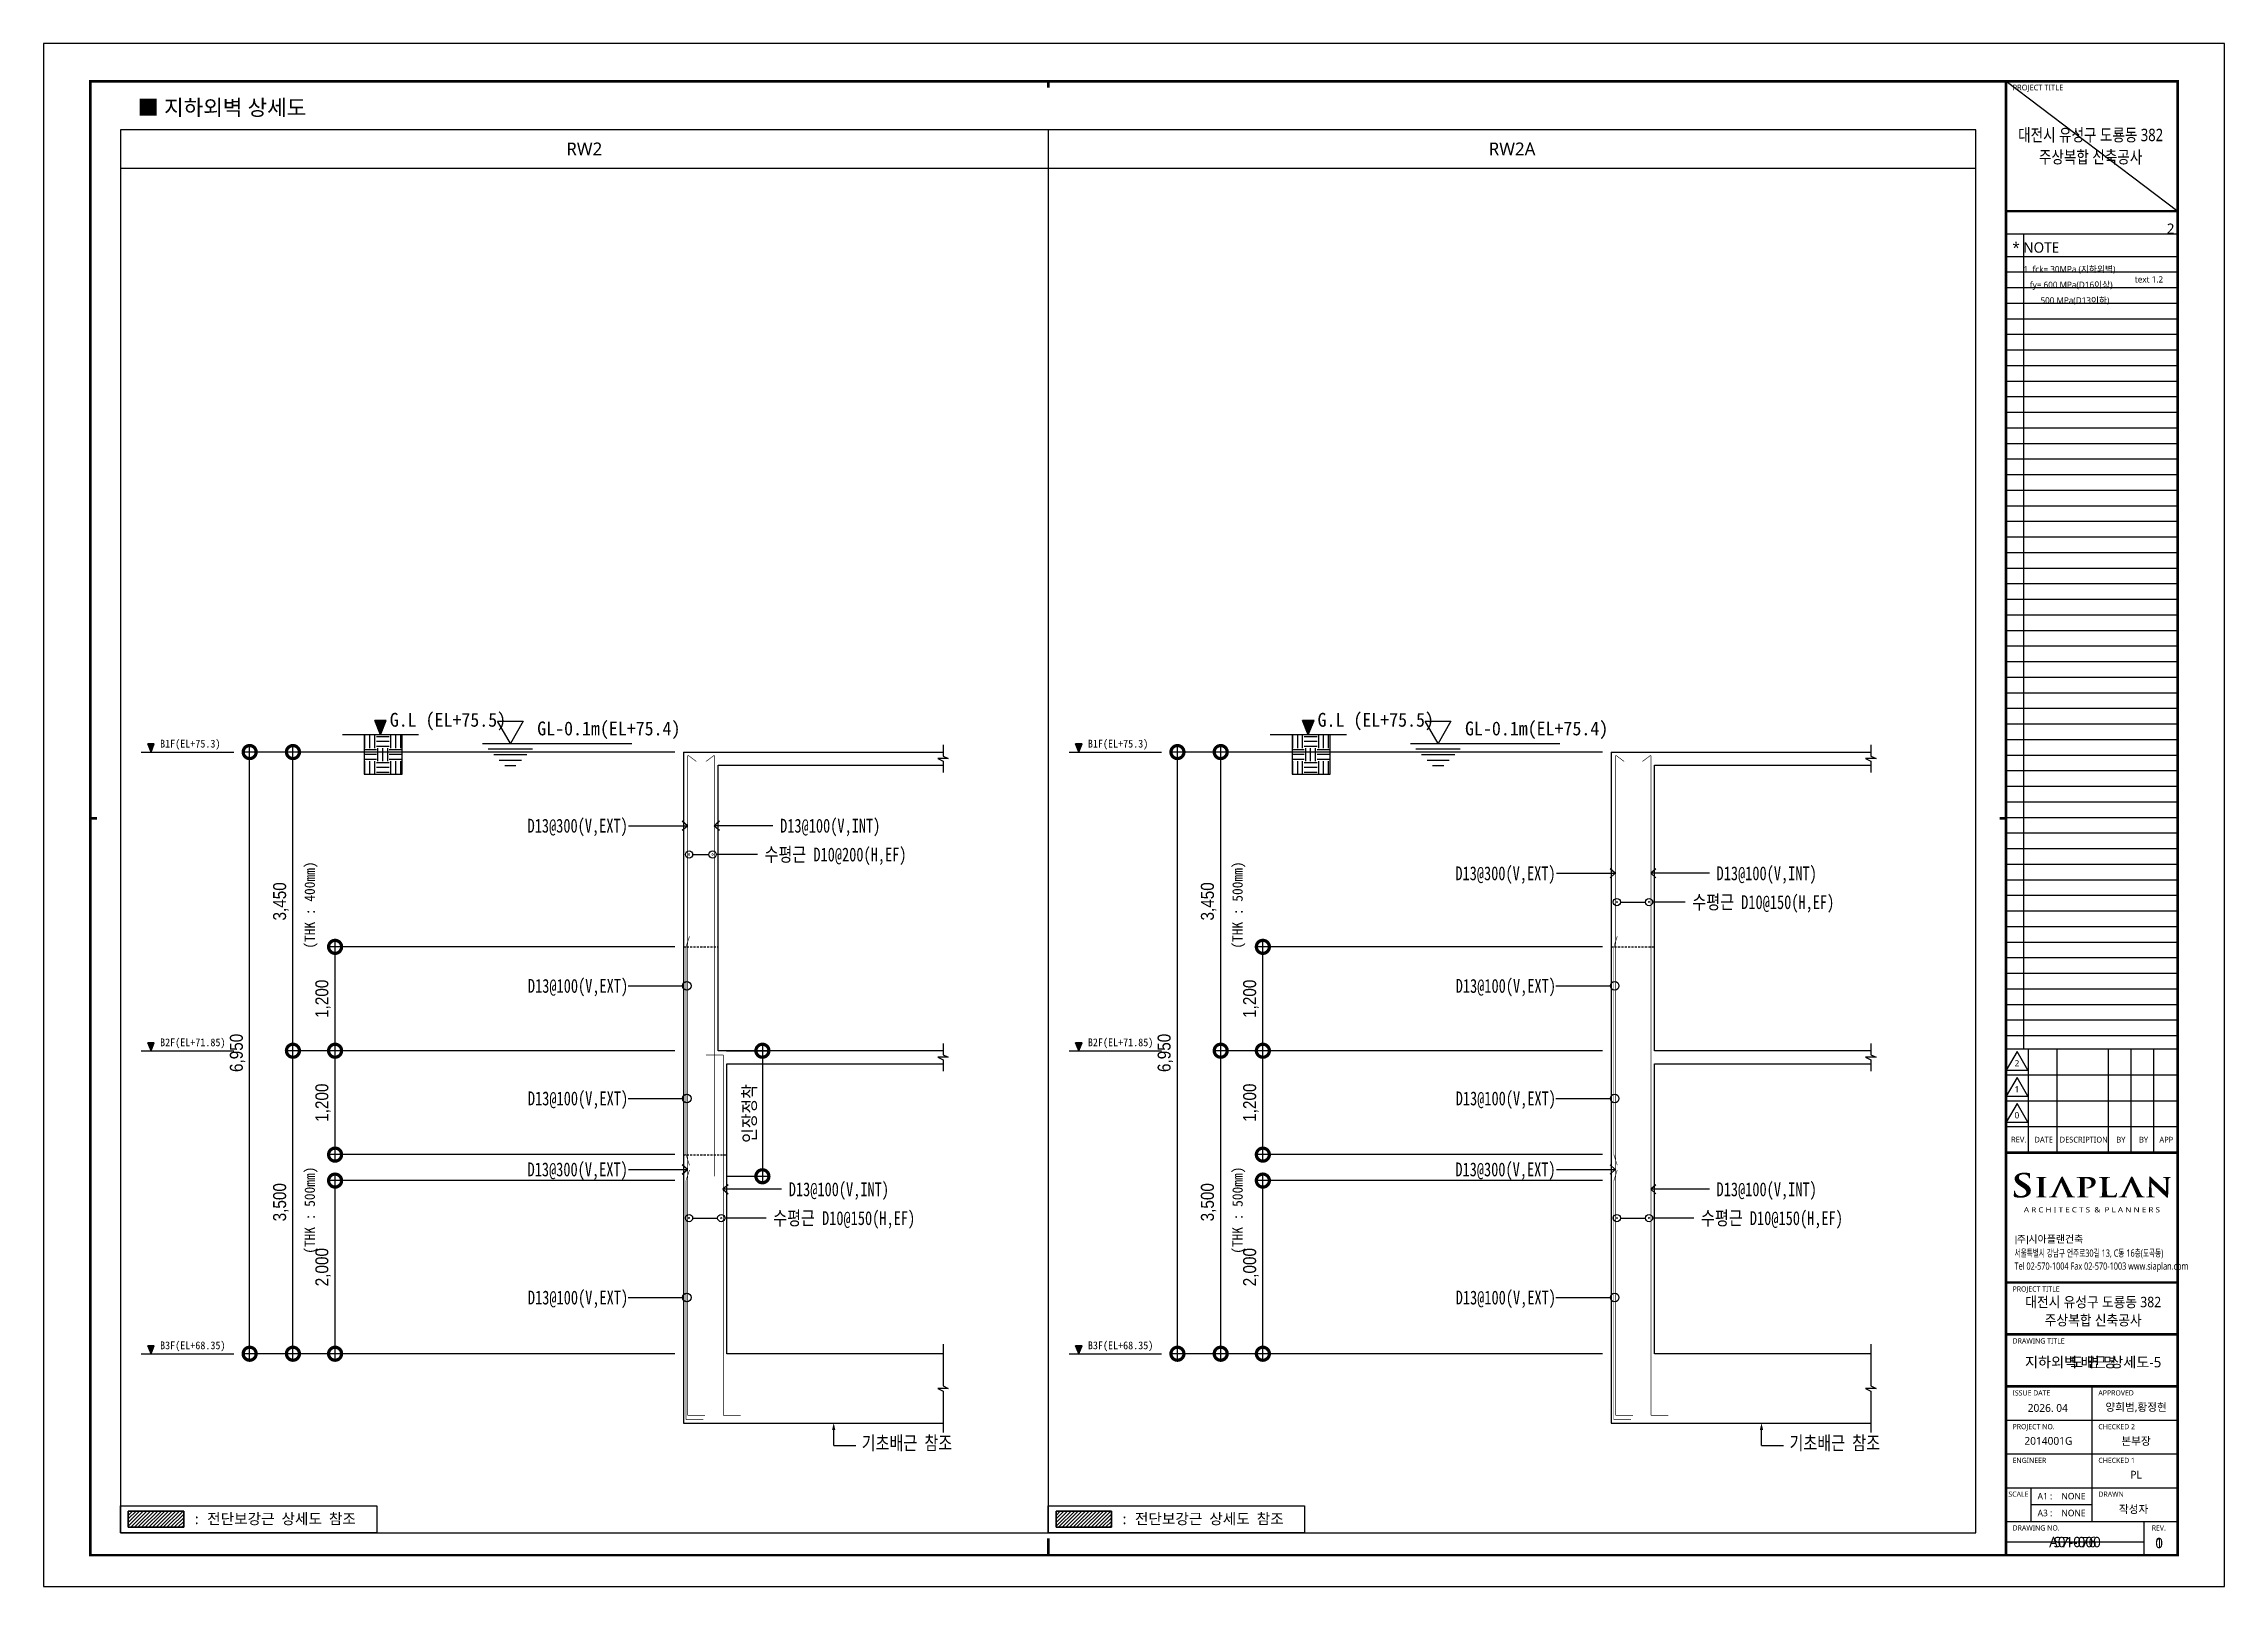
# Model space of a CAD drawing. Header units: millimetres. Extents: x 0 to 252030, y -124740 to 196020.
# Drawn here: x 126030 to 151230, y -71280 to -53460 of the extents above; entities that cross this region are included whole.
import ezdxf
from ezdxf.enums import TextEntityAlignment as Align

# ---------------------------------------------------------------- set-up
doc = ezdxf.new("R2010")
doc.units = ezdxf.units.MM
doc.header["$LTSCALE"] = 30
doc.linetypes.add('H', pattern=[1.3, 0.8, -0.5])
doc.layers.get('DEFPOINTS').update_dxf_attribs({"color": 142})
for name, color, linetype in [('0-LIST.테두리선', 7, 'Continuous'), ('0-SEC1', 3, 'Continuous'), ('0-TEXT', 3, 'Continuous'), ('0-주철근', 2, 'Continuous'), ('0-지시선', 7, 'Continuous'), ('0-해치', 251, 'Continuous'), ('AA-SHEET-TEXT', 3, 'Continuous'), ('S-CON', 2, 'Continuous'), ('S-SYM', 5, 'Continuous'), ('S-철근', 3, 'Continuous'), ('TABLE-1', 3, 'Continuous'), ('TEX', 3, 'Continuous'), ('TEXT', 6, 'Continuous'), ('X-PLAN-B1F$0$A-DIM', 7, 'Continuous'), ('XR-FORM_(도룡동)$0$AA-SHEET', 9, 'Continuous'), ('XR-FORM_(도룡동)$0$Sheet', 7, 'Continuous'), ('XR-FORM_(도룡동)$0$Sheet-text', 3, 'Continuous'), ('XR-FORM_(도룡동)$0$TEXT', 3, 'Continuous')]:
    doc.layers.add(name, color=color, linetype=linetype)
doc.styles.add('X-PLAN-B1F$0$Gdim', font='Dotum.ttf', dxfattribs={"width": 0.9})
doc.styles.add('XR-FORM$0$맑은고딕', font='malgun.ttf')
doc.styles.add('XR-FORM_(도룡동)$0$맑은고딕', font='malgun.ttf')
doc.styles.add('XR-FORM_(도룡동)$0$충북옥천_FORM$0$맑은고딕', font='malgun.ttf')
doc.styles.add('XR-FORM_(도룡동)$1$맑은고딕', font='malgun.ttf')
doc.styles.add('XR-FORM_(도룡동)$2$맑은고딕', font='malgun.ttf')
doc.styles.add('XR-FORM_(도룡동)$3$맑은고딕', font='malgun.ttf')
doc.styles.add('돋음체', font='DotumChe.ttf')
doc.styles.add('맑은 고딕', font='malgun.ttf')
doc.styles.add('맑은고딕', font='malgun.ttf')
doc.dimstyles.new('X-PLAN-B1F$0$Gdim200', dxfattribs={"dimscale": 200, "dimtxt": 3, "dimasz": 6, "dimexe": 1.5, "dimexo": 2, "dimgap": 1, "dimtad": 1, "dimdec": 0, "dimzin": 0, "dimdsep": 46, "dimlunit": 6, "dimtxsty": 'X-PLAN-B1F$0$Gdim', "dimblk": 'X-PLAN-B1F$0$_DotSmall', "dimcen": 1.5, "dimdle": 1.5, "dimclrd": 1, "dimclre": 1, "dimclrt": 256, "dimazin": 0, "dimtfac": 1, "dimtdec": 0, "dimtix": 1, "dimtmove": 2, "dimatfit": 3, "dimldrblk": 'X-PLAN-B1F$0$_DotSmall', "dimfxl": 1.5, "dimtolj": 1, "dimtzin": 0, "dimlwd": -1, "dimlwe": -1, "dimarcsym": 0})

msp = doc.modelspace()

# ---------------------------------------------------------------- texts
at = {"layer": '0-TEXT', "color": 2, "style": '돋음체'}
for p in [(130030.12623, -61350.11551), (140751.37623, -61350.11551)]:
    msp.add_text('G.L (EL+75.5)', height=160, dxfattribs=at).set_placement(p)
at = {"layer": '0-TEXT', "style": '돋음체'}
for s, height, p in [('GL-0.1m(EL+75.4)', 160, (131734.12594, -61450.11551)), ('GL-0.1m(EL+75.4)', 160, (142455.37594, -61450.11551)), ('B1F(EL+75.3)', 90, (127375.69177, -61590.97021)), ('B1F(EL+75.3)', 90, (138096.94177, -61590.97021)), ('B2F(EL+71.85)', 90, (127375.69177, -65040.97021)), ('B2F(EL+71.85)', 90, (138096.94177, -65040.97021)), ('B3F(EL+68.35)', 90, (127375.69177, -68540.97021)), ('B3F(EL+68.35)', 90, (138096.94177, -68540.97021)), (': 전단보강근 상세도 참조', 124.153948, (127759.3063, -70561.534, 0.00034)), (': 전단보강근 상세도 참조', 124.153948, (138480.5563, -70561.534, 0.00034))]:
    msp.add_text(s, height=height, dxfattribs=at).set_placement(p)
at = {"layer": '0-TEXT', "color": 4, "style": '돋음체', "width": 0.8}
for s, p in [('D13@300(V,EXT)', (132780.50971, -62493.49769)), ('D13@300(V,EXT)', (143501.75971, -63043.49769)), ('D13@100(V,EXT)', (132784.48452, -64343.49769)), ('D13@100(V,EXT)', (143505.73452, -64343.49769)), ('D13@100(V,EXT)', (132784.48452, -65643.49769)), ('D13@100(V,EXT)', (143505.73452, -65643.49769)), ('D13@300(V,EXT)', (132780.50971, -66463.49769)), ('D13@300(V,EXT)', (143501.75971, -66463.49769)), ('D13@100(V,EXT)', (132784.48452, -67943.49769)), ('D13@100(V,EXT)', (143505.73452, -67943.49769))]:
    msp.add_text(s, height=160, dxfattribs=at).set_placement(p, align=Align.MIDDLE_RIGHT)
for s, p in [(' D13@100(V,INT)', (134457.92698, -62493.49769)), (' 수평근 D10@200(H,EF)', (134277.92698, -62826.26163)), (' D13@100(V,INT)', (145279.17698, -63043.49769)), (' 수평근 D10@150(H,EF)', (144999.17698, -63376.26163)), (' D13@100(V,INT)', (134557.92698, -66693.49769)), (' D13@100(V,INT)', (145279.17698, -66693.49769)), (' 수평근 D10@150(H,EF)', (134377.92698, -67026.26163)), (' 수평근 D10@150(H,EF)', (145099.17698, -67026.26163))]:
    msp.add_text(s, height=160, dxfattribs=at).set_placement(p, align=Align.MIDDLE_LEFT)
at = {"layer": '0-TEXT', "linetype": 'Continuous', "style": '돋음체'}
for s, p in [('(THK : 400mm)', (129164.71409, -63914.3793)), ('(THK : 500mm)', (139885.96409, -63914.3793)), ('(THK : 500mm)', (129164.71409, -67439.3793)), ('(THK : 500mm)', (129164.71409, -67439.3793)), ('(THK : 500mm)', (139885.96409, -67439.3793)), ('(THK : 500mm)', (139885.96409, -67439.3793))]:
    msp.add_text(s, height=120, rotation=90, dxfattribs=at).set_placement(p)
at = {"layer": '0-TEXT', "color": 4, "style": '돋음체', "width": 0.8}
for p in [(135483.03982, -69703.75308), (146204.28982, -69703.75308)]:
    msp.add_text('기초배근 참조', height=160, dxfattribs=at).set_placement(p)
at = {"layer": 'AA-SHEET-TEXT'}
for s, style, p in [('지하외벽 배근 상세도-5', 'XR-FORM$0$맑은고딕', (149713.90026, -68690.0206)), ('S7-076', 'XR-FORM_(도룡동)$2$맑은고딕', (149503.50013, -70768.09032)), ('0', '맑은고딕', (150475.95675, -70778.92003))]:
    msp.add_text(s, height=120, dxfattribs=dict(at, style=style)).set_placement(p, align=Align.MIDDLE_CENTER)
for style, p in [('XR-FORM_(도룡동)$0$맑은고딕', (149625.41387, -70237.84788)), ('XR-FORM_(도룡동)$1$맑은고딕', (149625.41387, -70432.61602))]:
    msp.add_text('NONE', height=75, dxfattribs=dict(at, style=style)).set_placement(p, align=Align.MIDDLE_RIGHT)
at = {"layer": 'TEX', "style": '맑은 고딕'}
for s, p in [('RW2', (132277.87514, -54677.0165)), ('RW2A', (142999.12514, -54677.0165))]:
    msp.add_text(s, height=150, dxfattribs=at).set_placement(p, align=Align.MIDDLE_CENTER)
for s, p in [('1. fck= 30MPa (지하외벽)', (148909.3931, -56065.08095)), ('   fy= 600 MPa(D16이상) ', (148909.3931, -56245.08095)), ('        500 MPa(D13이하)', (148909.3931, -56425.08095))]:
    msp.add_text(s, height=72, dxfattribs=at).set_placement(p, align=Align.MIDDLE_LEFT)
at = {"layer": 'TEXT', "style": '맑은 고딕'}
msp.add_text('■ 지하외벽 상세도', height=180, dxfattribs=at).set_placement((127116.07557, -54199.02203), align=Align.MIDDLE_LEFT)

# ---------------------------------------------------------------- blocks, each defined once
blk = doc.blocks.new('XR-FORM_(도룡동)$0$S')
at = {"layer": 'XR-FORM_(도룡동)$0$Sheet'}
h = blk.add_hatch(color=6, dxfattribs=at)
edge = h.paths.add_edge_path()
edge.add_spline(control_points=[(76338, 15545), (76338, 15545), (76295, 15571), (76295, 15571), (76172, 15645), (76132, 15687), (76132, 15744), (76132, 15817), (76203, 15865), (76313, 15865), (76409, 15865), (76454, 15832), (76479, 15807), (76511, 15775), (76518, 15737), (76518, 15729), (76518, 15711), (76524, 15702), (76538, 15702), (76557, 15702), (76559, 15724), (76559, 15744), (76559, 15811), (76562, 15848), (76564, 15870), (76564, 15870), (76565, 15890), (76565, 15890), (76565, 15905), (76548, 15908), (76540, 15909), (76494, 15919), (76430, 15930), (76333, 15930), (76119, 15930), (75970, 15833), (75970, 15695), (75970, 15588), (76037, 15502), (76202, 15401), (76202, 15401), (76273, 15357), (76273, 15357), (76398, 15281), (76423, 15225), (76423, 15165), (76423, 15099), (76352, 15030), (76220, 15030), (76155, 15030), (76041, 15045), (76002, 15150), (75994, 15172), (75988, 15197), (75988, 15211), (75988, 15217), (75988, 15236), (75968, 15236), (75948, 15236), (75946, 15209), (75945, 15201), (75945, 15201), (75945, 15197), (75945, 15197), (75943, 15174), (75938, 15104), (75938, 15040), (75938, 15011), (75943, 15004), (75970, 14994), (76035, 14972), (76103, 14962), (76198, 14962), (76298, 14962), (76379, 14979), (76447, 15013), (76575, 15079), (76595, 15177), (76595, 15230), (76595, 15347), (76528, 15430), (76338, 15545)], knot_values=[0, 0, 0, 0, 1, 1, 1, 2, 2, 2, 3, 3, 3, 4, 4, 4, 5, 5, 5, 6, 6, 6, 7, 7, 7, 8, 8, 8, 9, 9, 9, 10, 10, 10, 11, 11, 11, 12, 12, 12, 13, 13, 13, 14, 14, 14, 15, 15, 15, 16, 16, 16, 17, 17, 17, 18, 18, 18, 19, 19, 19, 20, 20, 20, 21, 21, 21, 22, 22, 22, 23, 23, 23, 24, 24, 24, 25, 25, 25, 26, 26, 26, 27, 27, 27, 27], degree=3, periodic=0)
h = blk.add_hatch(color=6, dxfattribs=at)
edge = h.paths.add_edge_path()
edge.add_spline(control_points=[(77180, 15007), (77180, 15007), (77166, 15007), (77166, 15007), (77156, 15007), (77148, 15007), (77134, 15009), (77098, 15014), (77093, 15029), (77089, 15056), (77084, 15098), (77084, 15641), (77086, 15677), (77089, 15714), (77100, 15725), (77131, 15729), (77143, 15731), (77153, 15732), (77163, 15732), (77163, 15732), (77180, 15732), (77180, 15732), (77188, 15732), (77195, 15739), (77195, 15747), (77195, 15755), (77188, 15761), (77180, 15761), (77180, 15761), (76814, 15761), (76814, 15761), (76806, 15761), (76800, 15755), (76800, 15747), (76800, 15739), (76806, 15732), (76814, 15732), (76814, 15732), (76832, 15732), (76832, 15732), (76847, 15732), (76860, 15730), (76871, 15728), (76897, 15723), (76909, 15710), (76912, 15677), (76912, 15677), (76912, 15677), (76912, 15677), (76914, 15650), (76915, 15103), (76908, 15057), (76904, 15025), (76895, 15014), (76873, 15011), (76858, 15008), (76843, 15007), (76827, 15007), (76826, 15007), (76814, 15007), (76814, 15007), (76806, 15007), (76800, 15000), (76800, 14992), (76800, 14984), (76806, 14977), (76814, 14977), (76814, 14977), (77180, 14977), (77180, 14977), (77188, 14977), (77195, 14984), (77195, 14992), (77195, 15000), (77188, 15007), (77180, 15007)], knot_values=[0, 0, 0, 0, 1, 1, 1, 2, 2, 2, 3, 3, 3, 4, 4, 4, 5, 5, 5, 6, 6, 6, 7, 7, 7, 8, 8, 8, 9, 9, 9, 10, 10, 10, 11, 11, 11, 12, 12, 12, 13, 13, 13, 14, 14, 14, 15, 15, 15, 16, 16, 16, 17, 17, 17, 18, 18, 18, 19, 19, 19, 20, 20, 20, 21, 21, 21, 22, 22, 22, 23, 23, 23, 24, 24, 24, 25, 25, 25, 25], degree=3, periodic=0)
h = blk.add_hatch(color=6, dxfattribs=at)
edge = h.paths.add_edge_path()
edge.add_spline(control_points=[(78289, 15008), (78289, 15008), (78256, 15008), (78256, 15008), (78252, 15008), (78248, 15009), (78243, 15010), (78220, 15014), (78192, 15028), (78158, 15085), (78158, 15085), (77848, 15727), (77836, 15749), (77824, 15773), (77816, 15784), (77802, 15784), (77787, 15784), (77771, 15771), (77757, 15741), (77757, 15741), (77450, 15097), (77450, 15097), (77424, 15042), (77401, 15015), (77350, 15010), (77342, 15009), (77328, 15008), (77317, 15008), (77317, 15008), (77304, 15008), (77304, 15008), (77298, 15008), (77292, 15002), (77292, 14994), (77292, 14987), (77298, 14980), (77304, 14980), (77304, 14980), (77609, 14980), (77609, 14980), (77615, 14980), (77621, 14987), (77621, 14994), (77621, 15002), (77615, 15008), (77609, 15008), (77609, 15008), (77576, 15008), (77576, 15008), (77539, 15008), (77534, 15021), (77534, 15033), (77534, 15044), (77540, 15068), (77552, 15094), (77552, 15094), (77762, 15561), (77762, 15561), (77762, 15561), (78005, 15016), (78004, 15016), (78005, 15014), (78005, 15012), (78004, 15010), (78003, 15008), (78001, 15008), (77998, 15008), (77998, 15008), (77984, 15008), (77984, 15008), (77978, 15008), (77972, 15002), (77972, 14994), (77972, 14987), (77978, 14980), (77984, 14980), (77984, 14980), (78289, 14980), (78289, 14980), (78295, 14980), (78301, 14987), (78301, 14994), (78301, 15002), (78295, 15008), (78289, 15008)], knot_values=[0, 0, 0, 0, 1, 1, 1, 2, 2, 2, 3, 3, 3, 4, 4, 4, 5, 5, 5, 6, 6, 6, 7, 7, 7, 8, 8, 8, 9, 9, 9, 10, 10, 10, 11, 11, 11, 12, 12, 12, 13, 13, 13, 14, 14, 14, 15, 15, 15, 16, 16, 16, 17, 17, 17, 18, 18, 18, 19, 19, 19, 20, 20, 20, 21, 21, 21, 22, 22, 22, 23, 23, 23, 24, 24, 24, 25, 25, 25, 26, 26, 26, 27, 27, 27, 28, 28, 28, 28], degree=3, periodic=0)
h = blk.add_hatch(color=250, dxfattribs=at)
edge = h.paths.add_edge_path()
edge.add_spline(control_points=[(78762, 15355), (78740, 15355), (78721, 15354), (78721, 15339), (78721, 15329), (78732, 15327), (78739, 15326), (78739, 15326), (78761, 15325), (78768, 15325), (78956, 15325), (79092, 15431), (79092, 15577), (79092, 15629), (79059, 15678), (79025, 15703), (79003, 15719), (78945, 15762), (78781, 15762), (78781, 15762), (78772, 15762), (78771, 15762), (78771, 15762), (78376, 15762), (78376, 15762), (78367, 15762), (78360, 15756), (78360, 15748), (78360, 15740), (78367, 15734), (78376, 15734), (78376, 15734), (78423, 15734), (78423, 15734), (78429, 15733), (78435, 15733), (78438, 15732), (78480, 15725), (78488, 15709), (78491, 15677), (78491, 15677), (78491, 15677), (78491, 15677), (78493, 15651), (78494, 15108), (78487, 15062), (78481, 15030), (78474, 15013), (78453, 15010), (78437, 15007), (78422, 15006), (78407, 15006), (78406, 15006), (78396, 15006), (78396, 15006), (78387, 15006), (78380, 14999), (78380, 14991), (78380, 14983), (78387, 14977), (78396, 14977), (78396, 14977), (78791, 14977), (78791, 14977), (78800, 14977), (78807, 14983), (78807, 14991), (78807, 14999), (78800, 15006), (78791, 15006), (78791, 15006), (78781, 15006), (78781, 15006), (78761, 15006), (78733, 15008), (78715, 15010), (78681, 15013), (78672, 15031), (78668, 15061), (78662, 15105), (78662, 15684), (78662, 15690), (78662, 15699), (78664, 15704), (78669, 15705), (78679, 15708), (78707, 15709), (78729, 15709), (78757, 15709), (78810, 15704), (78857, 15670), (78924, 15623), (78931, 15562), (78931, 15520), (78931, 15418), (78833, 15355), (78762, 15355)], knot_values=[0, 0, 0, 0, 1, 1, 1, 2, 2, 2, 3, 3, 3, 4, 4, 4, 5, 5, 5, 6, 6, 6, 7, 7, 7, 8, 8, 8, 9, 9, 9, 10, 10, 10, 11, 11, 11, 12, 12, 12, 13, 13, 13, 14, 14, 14, 15, 15, 15, 16, 16, 16, 17, 17, 17, 18, 18, 18, 19, 19, 19, 20, 20, 20, 21, 21, 21, 22, 22, 22, 23, 23, 23, 24, 24, 24, 25, 25, 25, 26, 26, 26, 27, 27, 27, 28, 28, 28, 29, 29, 29, 30, 30, 30, 31, 31, 31, 32, 32, 32, 32], degree=3, periodic=0)
h = blk.add_hatch(color=250, dxfattribs=at)
edge = h.paths.add_edge_path()
edge.add_spline(control_points=[(79896, 15147), (79880, 15147), (79878, 15134), (79877, 15128), (79875, 15109), (79860, 15082), (79845, 15069), (79815, 15043), (79768, 15042), (79696, 15042), (79592, 15042), (79561, 15049), (79541, 15063), (79541, 15063), (79541, 15063), (79541, 15063), (79522, 15076), (79515, 15314), (79515, 15460), (79515, 15617), (79515, 15645), (79518, 15677), (79521, 15714), (79532, 15724), (79562, 15729), (79578, 15731), (79599, 15732), (79612, 15732), (79620, 15732), (79633, 15732), (79638, 15739), (79640, 15742), (79641, 15745), (79641, 15748), (79641, 15756), (79634, 15762), (79626, 15762), (79626, 15762), (79235, 15762), (79235, 15762), (79226, 15762), (79220, 15756), (79220, 15748), (79220, 15743), (79222, 15738), (79227, 15736), (79227, 15735), (79229, 15735), (79229, 15734), (79235, 15732), (79243, 15732), (79247, 15732), (79265, 15732), (79280, 15731), (79290, 15729), (79331, 15722), (79340, 15709), (79342, 15677), (79344, 15651), (79345, 15108), (79338, 15062), (79332, 15030), (79326, 15013), (79304, 15010), (79290, 15007), (79276, 15006), (79262, 15006), (79262, 15006), (79245, 15006), (79245, 15006), (79237, 15006), (79230, 14999), (79230, 14991), (79230, 14983), (79237, 14977), (79245, 14977), (79245, 14977), (79615, 14977), (79615, 14977), (79615, 14977), (79805, 14976), (79805, 14976), (79874, 14976), (79882, 14981), (79891, 15006), (79901, 15036), (79910, 15113), (79910, 15125), (79910, 15135), (79910, 15147), (79896, 15147)], knot_values=[0, 0, 0, 0, 1, 1, 1, 2, 2, 2, 3, 3, 3, 4, 4, 4, 5, 5, 5, 6, 6, 6, 7, 7, 7, 8, 8, 8, 9, 9, 9, 10, 10, 10, 11, 11, 11, 12, 12, 12, 13, 13, 13, 14, 14, 14, 15, 15, 15, 16, 16, 16, 17, 17, 17, 18, 18, 18, 19, 19, 19, 20, 20, 20, 21, 21, 21, 22, 22, 22, 23, 23, 23, 24, 24, 24, 25, 25, 25, 26, 26, 26, 27, 27, 27, 28, 28, 28, 29, 29, 29, 30, 30, 30, 30], degree=3, periodic=0)
h = blk.add_hatch(color=250, dxfattribs=at)
edge = h.paths.add_edge_path()
edge.add_spline(control_points=[(80974, 15008), (80974, 15008), (80942, 15008), (80942, 15008), (80937, 15008), (80933, 15009), (80928, 15010), (80905, 15014), (80878, 15028), (80843, 15085), (80843, 15085), (80533, 15727), (80521, 15749), (80509, 15773), (80501, 15784), (80487, 15784), (80472, 15784), (80457, 15771), (80442, 15741), (80442, 15741), (80135, 15097), (80135, 15097), (80109, 15042), (80086, 15015), (80035, 15010), (80027, 15009), (80013, 15008), (80002, 15008), (80002, 15008), (79989, 15008), (79989, 15008), (79983, 15008), (79977, 15002), (79977, 14994), (79977, 14987), (79983, 14980), (79989, 14980), (79989, 14980), (80294, 14980), (80294, 14980), (80300, 14980), (80306, 14987), (80306, 14994), (80306, 15002), (80300, 15008), (80294, 15008), (80294, 15008), (80261, 15008), (80261, 15008), (80224, 15008), (80219, 15021), (80219, 15033), (80219, 15044), (80225, 15068), (80237, 15094), (80237, 15094), (80447, 15561), (80447, 15561), (80447, 15561), (80690, 15016), (80690, 15016), (80690, 15014), (80690, 15012), (80689, 15010), (80688, 15008), (80686, 15008), (80683, 15008), (80683, 15008), (80669, 15008), (80669, 15008), (80663, 15008), (80657, 15002), (80657, 14994), (80657, 14987), (80663, 14980), (80669, 14980), (80669, 14980), (80974, 14980), (80974, 14980), (80980, 14980), (80986, 14987), (80986, 14994), (80986, 15002), (80980, 15008), (80974, 15008)], knot_values=[0, 0, 0, 0, 1, 1, 1, 2, 2, 2, 3, 3, 3, 4, 4, 4, 5, 5, 5, 6, 6, 6, 7, 7, 7, 8, 8, 8, 9, 9, 9, 10, 10, 10, 11, 11, 11, 12, 12, 12, 13, 13, 13, 14, 14, 14, 15, 15, 15, 16, 16, 16, 17, 17, 17, 18, 18, 18, 19, 19, 19, 20, 20, 20, 21, 21, 21, 22, 22, 22, 23, 23, 23, 24, 24, 24, 25, 25, 25, 26, 26, 26, 27, 27, 27, 28, 28, 28, 28], degree=3, periodic=0)
h = blk.add_hatch(color=250, dxfattribs=at)
edge = h.paths.add_edge_path()
edge.add_spline(control_points=[(81976, 15761), (81976, 15761), (81692, 15761), (81692, 15761), (81686, 15761), (81681, 15755), (81681, 15747), (81681, 15739), (81686, 15732), (81692, 15732), (81692, 15732), (81700, 15732), (81702, 15732), (81718, 15732), (81744, 15732), (81760, 15726), (81783, 15717), (81794, 15705), (81795, 15641), (81795, 15641), (81806, 15233), (81806, 15224), (81806, 15224), (81806, 15202), (81806, 15202), (81797, 15210), (81212, 15762), (81212, 15762), (81199, 15775), (81187, 15784), (81176, 15784), (81158, 15784), (81158, 15750), (81158, 15740), (81158, 15740), (81148, 15134), (81148, 15134), (81147, 15045), (81143, 15018), (81117, 15011), (81101, 15006), (81079, 15006), (81068, 15006), (81067, 15006), (81057, 15006), (81057, 15006), (81051, 15006), (81046, 14999), (81046, 14991), (81046, 14983), (81051, 14976), (81057, 14976), (81057, 14976), (81353, 14976), (81353, 14976), (81359, 14976), (81364, 14983), (81364, 14991), (81364, 14999), (81359, 15006), (81353, 15006), (81353, 15006), (81342, 15006), (81340, 15006), (81324, 15006), (81303, 15006), (81284, 15013), (81268, 15018), (81251, 15035), (81248, 15122), (81248, 15122), (81237, 15522), (81236, 15534), (81241, 15530), (81780, 15014), (81821, 14978), (81833, 14966), (81851, 14966), (81864, 14966), (81880, 14966), (81882, 14986), (81882, 15002), (81882, 15002), (81894, 15649), (81894, 15649), (81895, 15706), (81903, 15722), (81931, 15729), (81944, 15732), (81952, 15732), (81963, 15732), (81965, 15732), (81976, 15732), (81976, 15732), (81982, 15732), (81987, 15739), (81987, 15747), (81987, 15755), (81982, 15761), (81976, 15761)], knot_values=[0, 0, 0, 0, 1, 1, 1, 2, 2, 2, 3, 3, 3, 4, 4, 4, 5, 5, 5, 6, 6, 6, 7, 7, 7, 8, 8, 8, 9, 9, 9, 10, 10, 10, 11, 11, 11, 12, 12, 12, 13, 13, 13, 14, 14, 14, 15, 15, 15, 16, 16, 16, 17, 17, 17, 18, 18, 18, 19, 19, 19, 20, 20, 20, 21, 21, 21, 22, 22, 22, 23, 23, 23, 24, 24, 24, 25, 25, 25, 26, 26, 26, 27, 27, 27, 28, 28, 28, 29, 29, 29, 30, 30, 30, 31, 31, 31, 32, 32, 32, 33, 33, 33, 33], degree=3, periodic=0)
at = {"layer": 'DEFPOINTS'}
for p, q in [((75750, 52950), (82250, 52950)), ((75640, 52073), (82226, 52073)), ((76315, 52073), (76315, 20700)), ((82250, 51196), (75640, 51196)), ((82250, 50596), (75640, 50596)), ((82250, 49996), (75640, 49996)), ((82250, 49396), (75640, 49396)), ((82250, 48796), (75640, 48796)), ((82250, 48196), (75640, 48196)), ((82250, 47596), (75640, 47596)), ((82250, 46996), (75640, 46996)), ((82250, 46396), (75640, 46396)), ((82250, 45796), (75640, 45796)), ((82250, 45196), (75640, 45196)), ((82250, 44596), (75640, 44596)), ((82250, 43996), (75640, 43996)), ((82250, 43396), (75640, 43396)), ((82250, 42796), (75640, 42796)), ((82250, 42196), (75640, 42196)), ((82250, 41596), (75640, 41596)), ((82250, 40996), (75640, 40996)), ((82250, 40396), (75640, 40396)), ((82250, 39796), (75640, 39796)), ((82250, 39196), (75640, 39196)), ((82250, 38596), (75640, 38596)), ((82250, 37996), (75640, 37996)), ((82250, 37396), (75640, 37396)), ((82250, 36796), (75640, 36796)), ((82250, 36196), (75640, 36196)), ((82250, 35596), (75640, 35596)), ((82250, 34996), (75640, 34996)), ((82250, 34396), (75640, 34396)), ((82250, 33796), (75640, 33796)), ((82250, 33196), (75640, 33196)), ((82250, 32596), (75640, 32596)), ((82250, 31996), (75640, 31996)), ((82250, 31396), (75640, 31396)), ((82250, 30796), (75640, 30796)), ((82250, 30196), (75640, 30196)), ((82250, 29596), (75640, 29596)), ((82250, 28996), (75640, 28996)), ((82250, 28396), (75640, 28396)), ((82250, 27796), (75640, 27796)), ((82250, 27196), (75640, 27196)), ((82250, 26596), (75640, 26596)), ((82250, 25996), (75640, 25996)), ((82250, 25396), (75640, 25396)), ((82250, 24796), (75640, 24796)), ((82250, 24196), (75640, 24196)), ((82250, 23596), (75640, 23596)), ((82250, 22996), (75640, 22996)), ((82250, 22396), (75640, 22396)), ((82250, 21796), (75640, 21796)), ((82250, 21196), (75640, 21196)), ((80950, 1706), (75640, 1706))]:
    blk.add_line(p, q, dxfattribs=at)
at = {"layer": 'XR-FORM_(도룡동)$0$AA-SHEET', "const_width": 99.9}
blk.add_lwpolyline([(75750, 52950), (82250, 52950)], dxfattribs=at)
at = {"layer": 'XR-FORM_(도룡동)$0$Sheet'}
for p, q in [((75590, 20700), (82204, 20700)), ((76490, 20700), (76490, 16700)), ((77590, 20700), (77590, 16700)), ((79575, 20700), (79575, 16700)), ((80450, 20700), (80450, 16700)), ((81325, 20700), (81325, 16700)), ((75640, 19700), (82254, 19700)), ((75640, 18700), (82254, 18700)), ((75640, 17700), (82254, 17700)), ((78945, 7700), (78945, 2500)), ((75640, 6400), (82250, 6400)), ((75640, 5100), (82250, 5100)), ((75640, 3800), (82250, 3800)), ((76591, 3798), (76591, 2500)), ((76591, 3149), (78945, 3149)), ((75640, 2500), (82250, 2500)), ((80950, 2500), (80950, 1200))]:
    blk.add_line(p, q, dxfattribs=at)
at = {"layer": 'XR-FORM_(도룡동)$0$Sheet', "const_width": 100}
blk.add_lwpolyline([(1850, 57950), (82250, 57950), (82250, 1200), (1850, 1200)], close=True, dxfattribs=at)
at = {"layer": 'XR-FORM_(도룡동)$0$Sheet', "linetype": 'Continuous', "const_width": 100}
for points in [[(38745, 57950), (38745, 57700)], [(2100, 29575), (1850, 29575)], [(75640, 29575), (75390, 29575)], [(38745, 1846), (38745, 1200)]]:
    blk.add_lwpolyline(points, dxfattribs=at)
at = {"layer": 'XR-FORM_(도룡동)$0$Sheet', "const_width": 100}
for points in [[(75640, 57950), (75640, 1200)], [(75640, 52950), (82250, 52950)], [(75640, 16700), (82250, 16700)], [(75640, 11700), (82250, 11700)], [(75640, 9700), (82250, 9700)], [(75640, 7700), (82250, 7700)]]:
    blk.add_lwpolyline(points, dxfattribs=at)
at = {"layer": 'XR-FORM_(도룡동)$0$Sheet'}
for points in [[(76065, 20589), (75650, 19869), (76481, 19869)], [(76065, 19589), (75650, 18869), (76481, 18869)], [(76065, 18589), (75650, 17869), (76481, 17869)]]:
    blk.add_lwpolyline(points, close=True, dxfattribs=at)
at = {"layer": 'XR-FORM_(도룡동)$0$Sheet', "color": 3, "const_width": 28}
for points in [[(76026, 13508), (76026, 13172)], [(76466, 13508), (76466, 13172)]]:
    blk.add_lwpolyline(points, dxfattribs=at)
at = {"layer": 'DEFPOINTS', "style": 'XR-FORM_(도룡동)$3$맑은고딕'}
blk.add_text('2', height=400, dxfattribs=at).set_placement((82126, 52273), align=Align.MIDDLE_RIGHT)
blk.add_text('text 1.2', height=240, dxfattribs=at).set_placement((80599, 50202))
blk.add_text('도 면 명', height=400, dxfattribs=at).set_placement((78996, 8633), align=Align.MIDDLE_CENTER)
at = {"layer": 'XR-FORM_(도룡동)$0$Sheet', "style": 'XR-FORM_(도룡동)$3$맑은고딕'}
for s, height, p in [('PROJECT TITLE', 220, (75890, 57600)), ('PROJECT TITLE', 200, (75890, 11350)), ('DRAWING TITLE', 200, (75890, 9350)), ('ISSUE DATE', 200, (75890, 7350)), ('APPROVED', 200, (79195, 7350)), ('PROJECT NO. ', 200, (75890, 6050)), ('CHECKED 2 ', 200, (79195, 6050)), ('ENGINEER', 200, (75890, 4750)), ('CHECKED 1 ', 200, (79195, 4750)), ('SCALE', 200, (75730, 3450)), ('DRAWN', 200, (79195, 3450)), ('DRAWING NO.', 200, (75890, 2150)), ('REV.', 200, (81250, 2150))]:
    blk.add_text(s, height=height, dxfattribs=at).set_placement(p)
for s, height, p in [('2', 240, (76059, 20140)), ('1', 240, (76059, 19140)), ('0', 240, (76059, 18140)), (' REV.', 220, (76090, 17200)), ('DATE', 220, (77090, 17200)), ('DESCRIPTION', 220, (78632, 17200)), ('BY', 220, (80062, 17200)), ('BY', 220, (80938, 17200)), ('APP', 220, (81812, 17200))]:
    blk.add_text(s, height=height, dxfattribs=at).set_placement(p, align=Align.MIDDLE)
at = {"layer": 'XR-FORM_(도룡동)$0$Sheet', "color": 3, "style": 'XR-FORM_(도룡동)$3$맑은고딕', "width": 1.2}
blk.add_text('A R C H I T E C T S  &  P L A N N E R S', height=200, dxfattribs=at).set_placement((78947, 14500), align=Align.MIDDLE_CENTER)
at = {"layer": 'XR-FORM_(도룡동)$0$Sheet', "color": 3, "style": 'XR-FORM_(도룡동)$3$맑은고딕'}
blk.add_text('주 시아플랜건축', height=280, dxfattribs=at).set_placement((76057, 13372), align=Align.MIDDLE_LEFT)
at = {"layer": 'XR-FORM_(도룡동)$0$Sheet', "color": 3, "style": 'XR-FORM_(도룡동)$3$맑은고딕', "width": 0.65}
for s, p in [('서울특별시 강남구 언주로30길 13, C동 16층(도곡동)', (75966, 12833)), ('Tel 02-570-1004 Fax 02-570-1003 www.siaplan.com', (75966, 12333))]:
    blk.add_text(s, height=280, dxfattribs=at).set_placement(p, align=Align.MIDDLE_LEFT)
at = {"layer": 'XR-FORM_(도룡동)$0$Sheet-text', "style": 'XR-FORM_(도룡동)$3$맑은고딕'}
blk.add_text('* NOTE', height=400, dxfattribs=at).set_placement((75881, 51550), align=Align.MIDDLE_LEFT)
at = {"layer": 'XR-FORM_(도룡동)$0$TEXT'}
for s, height, style, p in [('2026. 04', 300, 'XR-FORM_(도룡동)$3$맑은고딕', (77247, 6870)), ('A1 : ', 250, 'XR-FORM_(도룡동)$0$충북옥천_FORM$0$맑은고딕', (77179, 3474)), ('A3 : ', 250, 'XR-FORM_(도룡동)$0$충북옥천_FORM$0$맑은고딕', (77179, 2825))]:
    blk.add_text(s, height=height, dxfattribs=dict(at, style=style)).set_placement(p, align=Align.MIDDLE_CENTER)
at = {"layer": 'XR-FORM_(도룡동)$0$TEXT', "style": 'XR-FORM_(도룡동)$3$맑은고딕'}
blk.add_text('양희범,황정현', height=300, dxfattribs=at).set_placement((80649, 6901), align=Align.MIDDLE)
blk = doc.blocks.new('XR-FORM_(도룡동)', base_point=(101.33, -56114.51))
at = {"layer": 'DEFPOINTS'}
blk.add_line((377.95, 289.75), (411, 264.75), dxfattribs=at)
blk.add_lwpolyline([(0, 0), (420, 0), (420, 297), (0, 297)], close=True, dxfattribs=at)
at = {"xscale": 0.005, "yscale": 0.005, "zscale": 0.005}
blk.add_blockref('XR-FORM_(도룡동)$0$S', (-0.25, 0), dxfattribs=at)
at = {"layer": 'DEFPOINTS', "style": 'XR-FORM_(도룡동)$3$맑은고딕'}
for s, p in [('2014001G', (386.1, 28.01)), ('본부장', (402.99, 28.01)), ('PL', (402.99, 21.51))]:
    blk.add_text(s, height=1.5, dxfattribs=at).set_placement(p, align=Align.MIDDLE)
for p in [(393.26, 17.37), (393.26, 14.12)]:
    blk.add_text('NONE', height=1.25, dxfattribs=at).set_placement(p, align=Align.MIDDLE_RIGHT)
for s, height, p in [('작성자', 1.5, (402.51, 14.85)), ('A01-000', 2, (391.22, 8.53))]:
    blk.add_text(s, height=height, dxfattribs=at).set_placement(p, align=Align.MIDDLE_CENTER)
at = {"layer": 'XR-FORM_(도룡동)$0$Sheet-text', "style": 'XR-FORM_(도룡동)$3$맑은고딕', "width": 0.8}
for s, p in [('대전시 유성구 도룡동 382', (394.23, 279.42)), ('주상복합 신축공사', (394.23, 275.17))]:
    blk.add_text(s, height=2.4, dxfattribs=at).set_placement(p, align=Align.MIDDLE_CENTER)
at = {"layer": 'XR-FORM_(도룡동)$0$TEXT', "style": 'XR-FORM_(도룡동)$3$맑은고딕', "width": 0.9}
for s, p in [('대전시 유성구 도룡동 382', (394.73, 54.74)), ('주상복합 신축공사', (394.73, 51.24))]:
    blk.add_text(s, height=2, dxfattribs=at).set_placement(p, align=Align.MIDDLE_CENTER)
at = {"layer": 'XR-FORM_(도룡동)$0$TEXT', "style": 'XR-FORM_(도룡동)$3$맑은고딕'}
blk.add_text('1', height=2, dxfattribs=at).set_placement((407.43, 8.35), align=Align.MIDDLE_CENTER)
blk = doc.blocks.new('WATER LEVEL')
at = {"layer": 'S-SYM'}
for p, q in [((-800, 0), (800, 0)), ((-640, -160), (640, -160)), ((-480, -320), (480, -320)), ((-320, -480), (320, -480)), ((-160, -640), (160, -640))]:
    blk.add_line(p, q, dxfattribs=at)
blk.add_lwpolyline([(0, 0), (-370, 640), (370, 640), (0, 0)], dxfattribs=at)
blk = doc.blocks.new('X-PLAN-B1F$0$_DotSmall')
at = {"color": 0, "linetype": 'ByBlock', "const_width": 0.5}
blk.add_lwpolyline([(-0.0625, 0, 1), (0.0625, 0, 1)], format="xyb", close=True, dxfattribs=at)
blk = doc.blocks.new('*D1417')
at = {"layer": 'DEFPOINTS', "color": 0, "transparency": 16777216}
for p in [(128911, -61643), (133423, -61643), (133423, -65093)]:
    blk.add_point(p, dxfattribs=at)
at = {"layer": 'X-PLAN-B1F$0$A-DIM', "color": 1, "transparency": 16777216}
for p, q in [((133323, -61643), (128836, -61643)), ((128911, -65168), (128911, -61568)), ((133323, -65093), (128836, -65093))]:
    blk.add_line(p, q, dxfattribs=at)
at = {"layer": 'X-PLAN-B1F$0$A-DIM', "color": 1, "transparency": 16777216, "xscale": 300, "yscale": 300, "zscale": 300}
for p, rotation in [((128911, -61643), 90), ((128911, -65093), 270)]:
    blk.add_blockref('X-PLAN-B1F$0$_DotSmall', p, dxfattribs=dict(at, rotation=rotation))
at = {"layer": 'X-PLAN-B1F$0$A-DIM', "transparency": 16777216, "insert": (128771, -63368), "char_height": 150, "attachment_point": 5, "rotation": 90, "style": 'X-PLAN-B1F$0$Gdim'}
blk.add_mtext('\\A1;3,450', dxfattribs=at)
blk = doc.blocks.new('*D1418')
at = {"layer": 'DEFPOINTS', "color": 0, "transparency": 16777216}
for p in [(129398, -63893), (133423, -63893), (133423, -65093)]:
    blk.add_point(p, dxfattribs=at)
at = {"layer": 'X-PLAN-B1F$0$A-DIM', "color": 1, "transparency": 16777216}
for p, q in [((133323, -63893), (129323, -63893)), ((129398, -65168), (129398, -63818)), ((133323, -65093), (129323, -65093))]:
    blk.add_line(p, q, dxfattribs=at)
at = {"layer": 'X-PLAN-B1F$0$A-DIM', "color": 1, "transparency": 16777216, "xscale": 300, "yscale": 300, "zscale": 300}
for p, rotation in [((129398, -63893), 90), ((129398, -65093), 270)]:
    blk.add_blockref('X-PLAN-B1F$0$_DotSmall', p, dxfattribs=dict(at, rotation=rotation))
at = {"layer": 'X-PLAN-B1F$0$A-DIM', "transparency": 16777216, "insert": (129259, -64493), "char_height": 150, "attachment_point": 5, "rotation": 90, "style": 'X-PLAN-B1F$0$Gdim'}
blk.add_mtext('\\A1;1,200', dxfattribs=at)
blk = doc.blocks.new('*D1419')
at = {"layer": 'DEFPOINTS', "color": 0, "transparency": 16777216}
for p in [(128911, -65093), (133423, -65093), (133423, -68593)]:
    blk.add_point(p, dxfattribs=at)
at = {"layer": 'X-PLAN-B1F$0$A-DIM', "color": 1, "transparency": 16777216}
for p, q in [((133323, -65093), (128836, -65093)), ((128911, -68668), (128911, -65018)), ((133323, -68593), (128836, -68593))]:
    blk.add_line(p, q, dxfattribs=at)
at = {"layer": 'X-PLAN-B1F$0$A-DIM', "color": 1, "transparency": 16777216, "xscale": 300, "yscale": 300, "zscale": 300}
for p, rotation in [((128911, -65093), 90), ((128911, -68593), 270)]:
    blk.add_blockref('X-PLAN-B1F$0$_DotSmall', p, dxfattribs=dict(at, rotation=rotation))
at = {"layer": 'X-PLAN-B1F$0$A-DIM', "transparency": 16777216, "insert": (128771, -66843), "char_height": 150, "attachment_point": 5, "rotation": 90, "style": 'X-PLAN-B1F$0$Gdim'}
blk.add_mtext('\\A1;3,500', dxfattribs=at)
blk = doc.blocks.new('*D1420')
at = {"layer": 'DEFPOINTS', "color": 0, "transparency": 16777216}
for p in [(128411, -61643), (133423, -61643), (133423, -68593)]:
    blk.add_point(p, dxfattribs=at)
at = {"layer": 'X-PLAN-B1F$0$A-DIM', "color": 1, "transparency": 16777216}
for p, q in [((133323, -61643), (128336, -61643)), ((128411, -68668), (128411, -61568)), ((133323, -68593), (128336, -68593))]:
    blk.add_line(p, q, dxfattribs=at)
at = {"layer": 'X-PLAN-B1F$0$A-DIM', "color": 1, "transparency": 16777216, "xscale": 300, "yscale": 300, "zscale": 300}
for p, rotation in [((128411, -61643), 90), ((128411, -68593), 270)]:
    blk.add_blockref('X-PLAN-B1F$0$_DotSmall', p, dxfattribs=dict(at, rotation=rotation))
at = {"layer": 'X-PLAN-B1F$0$A-DIM', "transparency": 16777216, "insert": (128271, -65118), "char_height": 150, "attachment_point": 5, "rotation": 90, "style": 'X-PLAN-B1F$0$Gdim'}
blk.add_mtext('\\A1;6,950', dxfattribs=at)
blk = doc.blocks.new('*D1421')
at = {"layer": 'DEFPOINTS', "color": 0, "transparency": 16777216}
for p in [(133823, -65093), (133823, -66543), (134336, -66543)]:
    blk.add_point(p, dxfattribs=at)
at = {"layer": 'X-PLAN-B1F$0$A-DIM', "color": 1, "transparency": 16777216}
for p, q in [((133923, -65093), (134411, -65093)), ((134336, -65018), (134336, -66618)), ((133923, -66543), (134411, -66543))]:
    blk.add_line(p, q, dxfattribs=at)
at = {"layer": 'X-PLAN-B1F$0$A-DIM', "color": 1, "transparency": 16777216, "xscale": 300, "yscale": 300, "zscale": 300}
for p, rotation in [((134336, -65093), 90), ((134336, -66543), 270)]:
    blk.add_blockref('X-PLAN-B1F$0$_DotSmall', p, dxfattribs=dict(at, rotation=rotation))
at = {"layer": 'X-PLAN-B1F$0$A-DIM', "transparency": 16777216, "insert": (134193, -65818), "char_height": 150, "attachment_point": 5, "rotation": 90, "style": 'X-PLAN-B1F$0$Gdim'}
blk.add_mtext('\\A1;인장정착', dxfattribs=at)
blk = doc.blocks.new('SOIL LEVEL')
at = {"layer": 'S-SYM'}
for p, q in [((1567, 1135), (-629, 1135)), ((348, 703), (0, 703)), ((20, 750), (20, 1125)), ((161, 750), (161, 1125)), ((301, 750), (301, 1125)), ((723, 1078), (348, 1078)), ((723, 938), (348, 938)), ((723, 797), (348, 797)), ((395, 1125), (395, 1135)), ((395, 375), (395, 750)), ((536, 1125), (536, 1135)), ((536, 375), (536, 750)), ((676, 1125), (676, 1135)), ((676, 375), (676, 750)), ((1098, 703), (723, 703)), ((770, 750), (770, 1125)), ((911, 750), (911, 1125)), ((1051, 750), (1051, 1125)), ((348, 563), (0, 563)), ((348, 422), (0, 422)), ((20, 0), (20, 375)), ((161, 0), (161, 375)), ((301, 0), (301, 375)), ((723, 328), (348, 328)), ((723, 188), (348, 188)), ((723, 47), (348, 47)), ((1098, 563), (723, 563)), ((1098, 422), (723, 422)), ((770, 0), (770, 375)), ((911, 0), (911, 375)), ((1051, 0), (1051, 375))]:
    blk.add_line(p, q, dxfattribs=at)
blk.add_lwpolyline([(1098, 1135), (0, 1135), (0, 0), (1098, 0)], close=True, dxfattribs=at)
blk = doc.blocks.new('*D1422')
at = {"layer": 'DEFPOINTS', "color": 0, "transparency": 16777216}
for p in [(129398, -65093), (133423, -65093), (133423, -66293)]:
    blk.add_point(p, dxfattribs=at)
at = {"layer": 'X-PLAN-B1F$0$A-DIM', "color": 1, "transparency": 16777216}
for p, q in [((133323, -65093), (129323, -65093)), ((129398, -66368), (129398, -65018)), ((133323, -66293), (129323, -66293))]:
    blk.add_line(p, q, dxfattribs=at)
at = {"layer": 'X-PLAN-B1F$0$A-DIM', "color": 1, "transparency": 16777216, "xscale": 300, "yscale": 300, "zscale": 300}
for p, rotation in [((129398, -65093), 90), ((129398, -66293), 270)]:
    blk.add_blockref('X-PLAN-B1F$0$_DotSmall', p, dxfattribs=dict(at, rotation=rotation))
at = {"layer": 'X-PLAN-B1F$0$A-DIM', "transparency": 16777216, "insert": (129259, -65693), "char_height": 150, "attachment_point": 5, "rotation": 90, "style": 'X-PLAN-B1F$0$Gdim'}
blk.add_mtext('\\A1;1,200', dxfattribs=at)
blk = doc.blocks.new('*D1423')
at = {"layer": 'DEFPOINTS', "color": 0, "transparency": 16777216}
for p in [(129398, -66593), (133423, -66593), (133423, -68593)]:
    blk.add_point(p, dxfattribs=at)
at = {"layer": 'X-PLAN-B1F$0$A-DIM', "color": 1, "transparency": 16777216}
for p, q in [((129398, -68668), (129398, -66518)), ((133323, -66593), (129323, -66593)), ((133323, -68593), (129323, -68593))]:
    blk.add_line(p, q, dxfattribs=at)
at = {"layer": 'X-PLAN-B1F$0$A-DIM', "color": 1, "transparency": 16777216, "xscale": 300, "yscale": 300, "zscale": 300}
for p, rotation in [((129398, -66593), 90), ((129398, -68593), 270)]:
    blk.add_blockref('X-PLAN-B1F$0$_DotSmall', p, dxfattribs=dict(at, rotation=rotation))
at = {"layer": 'X-PLAN-B1F$0$A-DIM', "transparency": 16777216, "insert": (129259, -67593), "char_height": 150, "attachment_point": 5, "rotation": 90, "style": 'X-PLAN-B1F$0$Gdim'}
blk.add_mtext('\\A1;2,000', dxfattribs=at)
blk = doc.blocks.new('*D1424')
at = {"layer": 'DEFPOINTS', "color": 0, "transparency": 16777216}
for p in [(139632, -61643), (144144, -61643), (144144, -65093)]:
    blk.add_point(p, dxfattribs=at)
at = {"layer": 'X-PLAN-B1F$0$A-DIM', "color": 1, "transparency": 16777216}
for p, q in [((144044, -61643), (139557, -61643)), ((139632, -65168), (139632, -61568)), ((144044, -65093), (139557, -65093))]:
    blk.add_line(p, q, dxfattribs=at)
at = {"layer": 'X-PLAN-B1F$0$A-DIM', "color": 1, "transparency": 16777216, "xscale": 300, "yscale": 300, "zscale": 300}
for p, rotation in [((139632, -61643), 90), ((139632, -65093), 270)]:
    blk.add_blockref('X-PLAN-B1F$0$_DotSmall', p, dxfattribs=dict(at, rotation=rotation))
at = {"layer": 'X-PLAN-B1F$0$A-DIM', "transparency": 16777216, "insert": (139492, -63368), "char_height": 150, "attachment_point": 5, "rotation": 90, "style": 'X-PLAN-B1F$0$Gdim'}
blk.add_mtext('\\A1;3,450', dxfattribs=at)
blk = doc.blocks.new('*D1425')
at = {"layer": 'DEFPOINTS', "color": 0, "transparency": 16777216}
for p in [(140119, -63893), (144144, -63893), (144144, -65093)]:
    blk.add_point(p, dxfattribs=at)
at = {"layer": 'X-PLAN-B1F$0$A-DIM', "color": 1, "transparency": 16777216}
for p, q in [((144044, -63893), (140044, -63893)), ((140119, -65168), (140119, -63818)), ((144044, -65093), (140044, -65093))]:
    blk.add_line(p, q, dxfattribs=at)
at = {"layer": 'X-PLAN-B1F$0$A-DIM', "color": 1, "transparency": 16777216, "xscale": 300, "yscale": 300, "zscale": 300}
for p, rotation in [((140119, -63893), 90), ((140119, -65093), 270)]:
    blk.add_blockref('X-PLAN-B1F$0$_DotSmall', p, dxfattribs=dict(at, rotation=rotation))
at = {"layer": 'X-PLAN-B1F$0$A-DIM', "transparency": 16777216, "insert": (139980, -64493), "char_height": 150, "attachment_point": 5, "rotation": 90, "style": 'X-PLAN-B1F$0$Gdim'}
blk.add_mtext('\\A1;1,200', dxfattribs=at)
blk = doc.blocks.new('*D1426')
at = {"layer": 'DEFPOINTS', "color": 0, "transparency": 16777216}
for p in [(139632, -65093), (144144, -65093), (144144, -68593)]:
    blk.add_point(p, dxfattribs=at)
at = {"layer": 'X-PLAN-B1F$0$A-DIM', "color": 1, "transparency": 16777216}
for p, q in [((144044, -65093), (139557, -65093)), ((139632, -68668), (139632, -65018)), ((144044, -68593), (139557, -68593))]:
    blk.add_line(p, q, dxfattribs=at)
at = {"layer": 'X-PLAN-B1F$0$A-DIM', "color": 1, "transparency": 16777216, "xscale": 300, "yscale": 300, "zscale": 300}
for p, rotation in [((139632, -65093), 90), ((139632, -68593), 270)]:
    blk.add_blockref('X-PLAN-B1F$0$_DotSmall', p, dxfattribs=dict(at, rotation=rotation))
at = {"layer": 'X-PLAN-B1F$0$A-DIM', "transparency": 16777216, "insert": (139492, -66843), "char_height": 150, "attachment_point": 5, "rotation": 90, "style": 'X-PLAN-B1F$0$Gdim'}
blk.add_mtext('\\A1;3,500', dxfattribs=at)
blk = doc.blocks.new('*D1427')
at = {"layer": 'DEFPOINTS', "color": 0, "transparency": 16777216}
for p in [(139132, -61643), (144144, -61643), (144144, -68593)]:
    blk.add_point(p, dxfattribs=at)
at = {"layer": 'X-PLAN-B1F$0$A-DIM', "color": 1, "transparency": 16777216}
for p, q in [((144044, -61643), (139057, -61643)), ((139132, -68668), (139132, -61568)), ((144044, -68593), (139057, -68593))]:
    blk.add_line(p, q, dxfattribs=at)
at = {"layer": 'X-PLAN-B1F$0$A-DIM', "color": 1, "transparency": 16777216, "xscale": 300, "yscale": 300, "zscale": 300}
for p, rotation in [((139132, -61643), 90), ((139132, -68593), 270)]:
    blk.add_blockref('X-PLAN-B1F$0$_DotSmall', p, dxfattribs=dict(at, rotation=rotation))
at = {"layer": 'X-PLAN-B1F$0$A-DIM', "transparency": 16777216, "insert": (138992, -65118), "char_height": 150, "attachment_point": 5, "rotation": 90, "style": 'X-PLAN-B1F$0$Gdim'}
blk.add_mtext('\\A1;6,950', dxfattribs=at)
blk = doc.blocks.new('*D1428')
at = {"layer": 'DEFPOINTS', "color": 0, "transparency": 16777216}
for p in [(140119, -65093), (144144, -65093), (144144, -66293)]:
    blk.add_point(p, dxfattribs=at)
at = {"layer": 'X-PLAN-B1F$0$A-DIM', "color": 1, "transparency": 16777216}
for p, q in [((144044, -65093), (140044, -65093)), ((140119, -66368), (140119, -65018)), ((144044, -66293), (140044, -66293))]:
    blk.add_line(p, q, dxfattribs=at)
at = {"layer": 'X-PLAN-B1F$0$A-DIM', "color": 1, "transparency": 16777216, "xscale": 300, "yscale": 300, "zscale": 300}
for p, rotation in [((140119, -65093), 90), ((140119, -66293), 270)]:
    blk.add_blockref('X-PLAN-B1F$0$_DotSmall', p, dxfattribs=dict(at, rotation=rotation))
at = {"layer": 'X-PLAN-B1F$0$A-DIM', "transparency": 16777216, "insert": (139980, -65693), "char_height": 150, "attachment_point": 5, "rotation": 90, "style": 'X-PLAN-B1F$0$Gdim'}
blk.add_mtext('\\A1;1,200', dxfattribs=at)
blk = doc.blocks.new('*D1429')
at = {"layer": 'DEFPOINTS', "color": 0, "transparency": 16777216}
for p in [(140119, -66593), (144144, -66593), (144144, -68593)]:
    blk.add_point(p, dxfattribs=at)
at = {"layer": 'X-PLAN-B1F$0$A-DIM', "color": 1, "transparency": 16777216}
for p, q in [((140119, -68668), (140119, -66518)), ((144044, -66593), (140044, -66593)), ((144044, -68593), (140044, -68593))]:
    blk.add_line(p, q, dxfattribs=at)
at = {"layer": 'X-PLAN-B1F$0$A-DIM', "color": 1, "transparency": 16777216, "xscale": 300, "yscale": 300, "zscale": 300}
for p, rotation in [((140119, -66593), 90), ((140119, -68593), 270)]:
    blk.add_blockref('X-PLAN-B1F$0$_DotSmall', p, dxfattribs=dict(at, rotation=rotation))
at = {"layer": 'X-PLAN-B1F$0$A-DIM', "transparency": 16777216, "insert": (139980, -67593), "char_height": 150, "attachment_point": 5, "rotation": 90, "style": 'X-PLAN-B1F$0$Gdim'}
blk.add_mtext('\\A1;2,000', dxfattribs=at)

# ---------------------------------------------------------------- dimensions: what is measured, and where the dimension line sits
at = {"layer": 'X-PLAN-B1F$0$A-DIM'}
for base, p1, p2, picture, middle in [((128410.69315, -61643.49769), (133423.19315, -68593.49769), (133423.19315, -61643.49769), '*D1420', (128271.14091, -65118.49769)), ((128910.69315, -61643.49769), (133423.19315, -65093.49769), (133423.19315, -61643.49769), '*D1417', (128771.14091, -63368.49769)), ((139131.94315, -61643.49769), (144144.44315, -68593.49769), (144144.44315, -61643.49769), '*D1427', (138992.39091, -65118.49769)), ((139631.94315, -61643.49769), (144144.44315, -65093.49769), (144144.44315, -61643.49769), '*D1424', (139492.39091, -63368.49769)), ((129398.19315, -63893.49769), (133423.19315, -65093.49769), (133423.19315, -63893.49769), '*D1418', (129258.64091, -64493.49769)), ((140119.44315, -63893.49769), (144144.44315, -65093.49769), (144144.44315, -63893.49769), '*D1425', (139979.89091, -64493.49769)), ((128910.69315, -65093.49769), (133423.19315, -68593.49769), (133423.19315, -65093.49769), '*D1419', (128771.14091, -66843.49769)), ((129398.19315, -65093.49769), (133423.19315, -66293.49769), (133423.19315, -65093.49769), '*D1422', (129258.64091, -65693.49769)), ((139631.94315, -65093.49769), (144144.44315, -68593.49769), (144144.44315, -65093.49769), '*D1426', (139492.39091, -66843.49769)), ((140119.44315, -65093.49769), (144144.44315, -66293.49769), (144144.44315, -65093.49769), '*D1428', (139979.89091, -65693.49769)), ((129398.19315, -66593.49769), (133423.19315, -68593.49769), (133423.19315, -66593.49769), '*D1423', (129258.64091, -67593.49769)), ((140119.44315, -66593.49769), (144144.44315, -68593.49769), (144144.44315, -66593.49769), '*D1429', (139979.89091, -67593.49769))]:
    dim = msp.add_linear_dim(base=base, p1=p1, p2=p2, angle=90, dimstyle='X-PLAN-B1F$0$Gdim200', override={"dimscale": 50, "dimblk": 'X-PLAN-B1F$0$_DotSmall'}, dxfattribs=at)
    dim.commit()
    dim.dimension.update_dxf_attribs({"geometry": picture, "text_midpoint": middle})
dim = msp.add_linear_dim(base=(134335.69315, -66543.49769), p1=(133823.19315, -65093.49769), p2=(133823.19315, -66543.49769), angle=270, text='인장정착', dimstyle='X-PLAN-B1F$0$Gdim200', override={"dimscale": 50, "dimtxsty": 'X-PLAN-B1F$0$Gdim', "dimblk": 'X-PLAN-B1F$0$_DotSmall'}, dxfattribs=at)
dim.commit()
dim.dimension.update_dxf_attribs({"geometry": '*D1421', "text_midpoint": (134192.88447, -65818.49769)})

# ---------------------------------------------------------------- hatches: boundary and pattern name
at = {"layer": '0-지시선'}
for points in [[(129923.19315, -61443.49769), (129857.51496, -61277.03892), (129988.87135, -61277.03892)], [(140644.44315, -61443.49769), (140578.76496, -61277.03892), (140710.12135, -61277.03892)], [(127271.47583, -61643.49769), (127234.53185, -61549.86464), (127308.41982, -61549.86464)], [(137992.72583, -61643.49769), (137955.78185, -61549.86464), (138029.66982, -61549.86464)], [(127271.47583, -65093.49769), (127234.53185, -64999.86464), (127308.41982, -64999.86464)], [(137992.72583, -65093.49769), (137955.78185, -64999.86464), (138029.66982, -64999.86464)], [(127271.47583, -68593.49769), (127234.53185, -68499.86464), (127308.41982, -68499.86464)], [(137992.72583, -68593.49769), (137955.78185, -68499.86464), (138029.66982, -68499.86464)]]:
    msp.add_hatch(color=256, dxfattribs=at).paths.add_polyline_path(points)
at = {"layer": '0-해치'}
h = msp.add_hatch(dxfattribs=at)
h.set_pattern_fill('ANSI31', color=256, scale=9.311546)
h.set_pattern_definition([(45, (98400.596, -50567.454), (-20.905017, 20.905017), [])])
h.paths.add_polyline_path([(127008.06036, -70598.07391), (127648.95983, -70598.07391), (127648.95983, -70411.65541), (127008.06036, -70411.65541)])
h = msp.add_hatch(dxfattribs=at)
h.set_pattern_fill('ANSI31', color=256, scale=9.311546)
h.set_pattern_definition([(45, (109121.846, -50567.454), (-20.905017, 20.905017), [])])
h.paths.add_polyline_path([(137729.31036, -70598.07391), (138370.20983, -70598.07391), (138370.20983, -70411.65541), (137729.31036, -70411.65541)])

# ---------------------------------------------------------------- linework, layer by layer
at = {"layer": '0-LIST.테두리선', "ltscale": 3}
for points in [[(126917.25014, -70349.22075), (129880.2978, -70349.22075), (129880.2978, -70660.50857), (126917.25014, -70660.50857)], [(137638.50014, -70349.22075), (140601.5478, -70349.22075), (140601.5478, -70660.50857), (137638.50014, -70660.50857)]]:
    msp.add_lwpolyline(points, close=True, dxfattribs=at)
at = {"layer": '0-주철근', "const_width": 7}
for points in [[(133473.19315, -69304.50804), (133473.19315, -61689.49769, -0.6159634636), (133482.7643, -61684.67618), (133573.17539, -61751.64089)], [(133783.19315, -66543.49769), (133783.19315, -61689.49769, 0.6159634636), (133773.62201, -61684.67618), (133683.21092, -61751.64089)], [(144194.44315, -69304.50804), (144194.44315, -61689.49769, -0.6159634636), (144204.0143, -61684.67618), (144294.42539, -61751.64089)], [(144504.46092, -61751.64089), (144594.87201, -61684.67618, -0.6159634636), (144604.44315, -61689.49769), (144604.44315, -69298.50804, 0.4142135624), (144610.44315, -69304.50804), (144804.44315, -69304.50804)]]:
    msp.add_lwpolyline(points, format="xyb", dxfattribs=at)
for points in [[(133479.1095, -62825.78132, 1), (133497.1095, -62825.78132, 1)], [(133769.32719, -62825.78132, -1), (133751.32719, -62825.78132, -1)], [(144200.3595, -63375.78132, 1), (144218.3595, -63375.78132, 1)], [(144590.57719, -63375.78132, -1), (144572.57719, -63375.78132, -1)], [(133479.1095, -67025.78132, 1), (133497.1095, -67025.78132, 1)], [(133869.32719, -67025.78132, -1), (133851.32719, -67025.78132, -1)], [(144200.3595, -67025.78132, 1), (144218.3595, -67025.78132, 1)], [(144590.57719, -67025.78132, -1), (144572.57719, -67025.78132, -1)]]:
    msp.add_lwpolyline(points, format="xyb", close=True, dxfattribs=at)
for points in [[(133493.22199, -63771.99597), (133453.19315, -63893.49769), (133453.19315, -66293.49769), (133493.22199, -66414.99941)], [(144214.47199, -63771.99597), (144174.44315, -63893.49769), (144174.44315, -66293.49769), (144214.47199, -66414.99941)], [(133683.19315, -65143.49769), (133883.19315, -65143.49769)], [(133883.19315, -69304.50804), (133883.19315, -65143.49769)], [(144604.44315, -69304.50804), (144604.44315, -65043.49769)], [(133493.22199, -66471.99597), (133453.19315, -66593.49769), (133453.19315, -69354.50804)], [(144214.47199, -66471.99597), (144174.44315, -66593.49769), (144174.44315, -69354.50804)], [(133453.19315, -69354.50804), (133653.19315, -69354.50804)], [(133473.19315, -69304.50804), (133673.19315, -69304.50804)], [(133883.19315, -69304.50804), (134083.19315, -69304.50804)], [(144174.44315, -69354.50804), (144374.44315, -69354.50804)], [(144194.44315, -69304.50804), (144394.44315, -69304.50804)]]:
    msp.add_lwpolyline(points, dxfattribs=at)
at = {"layer": '0-지시선'}
for p, q in [((129988.87135, -61277.03892), (129857.51496, -61277.03892)), ((129923.19315, -61443.49769), (129857.51496, -61277.03892)), ((129923.19315, -61443.49769), (129988.87135, -61277.03892)), ((140710.12135, -61277.03892), (140578.76496, -61277.03892)), ((140644.44315, -61443.49769), (140578.76496, -61277.03892)), ((140644.44315, -61443.49769), (140710.12135, -61277.03892)), ((127158.97583, -61643.49769), (128227.72583, -61643.49769)), ((127308.41982, -61549.86464), (127234.53185, -61549.86464)), ((127271.47583, -61643.49769), (127234.53185, -61549.86464)), ((127271.47583, -61643.49769), (127308.41982, -61549.86464)), ((137880.22583, -61643.49769), (138948.97583, -61643.49769)), ((138029.66982, -61549.86464), (137955.78185, -61549.86464)), ((137992.72583, -61643.49769), (137955.78185, -61549.86464)), ((137992.72583, -61643.49769), (138029.66982, -61549.86464)), ((132790.50971, -62493.49769), (133469.21835, -62493.49769)), ((134457.92698, -62493.49769), (133779.21835, -62493.49769)), ((133529.88432, -62825.78132), (133718.55238, -62825.78132)), ((134277.92698, -62826.26163), (133802.09925, -62826.26163)), ((143511.75971, -63043.49769), (144190.46835, -63043.49769)), ((145279.17698, -63043.49769), (144600.46835, -63043.49769)), ((144251.13432, -63375.78132), (144539.80238, -63375.78132)), ((144999.17698, -63376.26163), (144623.34925, -63376.26163)), ((132784.48452, -64343.49769), (133413.19315, -64343.49769)), ((143505.73452, -64343.49769), (144134.44315, -64343.49769)), ((127308.41982, -64999.86464), (127234.53185, -64999.86464)), ((127271.47583, -65093.49769), (127234.53185, -64999.86464)), ((127271.47583, -65093.49769), (127308.41982, -64999.86464)), ((138029.66982, -64999.86464), (137955.78185, -64999.86464)), ((137992.72583, -65093.49769), (137955.78185, -64999.86464)), ((137992.72583, -65093.49769), (138029.66982, -64999.86464)), ((127158.97583, -65093.49769), (128227.72583, -65093.49769)), ((137880.22583, -65093.49769), (138948.97583, -65093.49769)), ((132784.48452, -65643.49769), (133413.19315, -65643.49769)), ((143505.73452, -65643.49769), (144134.44315, -65643.49769)), ((132790.50971, -66463.49769), (133469.21835, -66463.49769)), ((143511.75971, -66463.49769), (144190.46835, -66463.49769)), ((134557.92698, -66693.49769), (133879.21835, -66693.49769)), ((145279.17698, -66693.49769), (144600.46835, -66693.49769)), ((133529.88432, -67025.78132), (133818.55238, -67025.78132)), ((134377.92698, -67026.26163), (133902.09925, -67026.26163)), ((144251.13432, -67025.78132), (144539.80238, -67025.78132)), ((145099.17698, -67026.26163), (144623.34925, -67026.26163)), ((132784.48452, -67943.49769), (133413.19315, -67943.49769)), ((143505.73452, -67943.49769), (144134.44315, -67943.49769)), ((127308.41982, -68499.86464), (127234.53185, -68499.86464)), ((127271.47583, -68593.49769), (127234.53185, -68499.86464)), ((127271.47583, -68593.49769), (127308.41982, -68499.86464)), ((138029.66982, -68499.86464), (137955.78185, -68499.86464)), ((137992.72583, -68593.49769), (137955.78185, -68499.86464)), ((137992.72583, -68593.49769), (138029.66982, -68499.86464)), ((127158.97583, -68593.49769), (128227.72583, -68593.49769)), ((137880.22583, -68593.49769), (138948.97583, -68593.49769)), ((135160.0278, -69652.00487), (135160.0278, -69473.40394)), ((145881.2778, -69652.00487), (145881.2778, -69473.40394)), ((135160.0278, -69652.00487), (135414.40714, -69652.00487)), ((145881.2778, -69652.00487), (146135.65714, -69652.00487))]:
    msp.add_line(p, q, dxfattribs=at)
for points in [[(133409.20942, -62546.86884), (133469.21835, -62493.49769), (133409.20942, -62440.12655)], [(133839.22727, -62440.12655), (133779.21835, -62493.49769), (133839.22727, -62546.86884)], [(144130.45942, -63096.86884), (144190.46835, -63043.49769), (144130.45942, -62990.12655)], [(144660.47727, -62990.12655), (144600.46835, -63043.49769), (144660.47727, -63096.86884)], [(133409.20942, -66516.86884), (133469.21835, -66463.49769), (133409.20942, -66410.12655)], [(144130.45942, -66516.86884), (144190.46835, -66463.49769), (144130.45942, -66410.12655)], [(133939.22727, -66640.12655), (133879.21835, -66693.49769), (133939.22727, -66746.86884)], [(144660.47727, -66640.12655), (144600.46835, -66693.49769), (144660.47727, -66746.86884)]]:
    msp.add_lwpolyline(points, dxfattribs=at)
for points in [[(135160.0278, -69393.49769, 0, 37.24618, 0), (135160.0278, -69473.40394, 37.24618, 37.24618, 0)], [(145881.2778, -69393.49769, 0, 37.24618, 0), (145881.2778, -69473.40394, 37.24618, 37.24618, 0)]]:
    msp.add_lwpolyline(points, format="xyseb", dxfattribs=at)
at = {"layer": '0-지시선', "linetype": 'Continuous', "lineweight": -2}
for points in [[(127008.06036, -70411.65541), (127648.95983, -70411.65541), (127648.95983, -70598.07391), (127008.06036, -70598.07391)], [(137729.31036, -70411.65541), (138370.20983, -70411.65541), (138370.20983, -70598.07391), (137729.31036, -70598.07391)]]:
    msp.add_lwpolyline(points, close=True, dxfattribs=at)
at = {"layer": '0-지시선'}
for centre, radius in [((133488.1095, -62825.78132), 41.77481), ((133760.32719, -62825.78132), 41.77481), ((144209.3595, -63375.78132), 41.77481), ((144581.57719, -63375.78132), 41.77481), ((133463.19315, -64343.49769), 50), ((144184.44315, -64343.49769), 50), ((133463.19315, -65643.49769), 50), ((144184.44315, -65643.49769), 50), ((133488.1095, -67025.78132), 41.77481), ((133860.32719, -67025.78132), 41.77481), ((144209.3595, -67025.78132), 41.77481), ((144581.57719, -67025.78132), 41.77481), ((133463.19315, -67943.49769), 50), ((144184.44315, -67943.49769), 50)]:
    msp.add_circle(centre, radius, dxfattribs=at)
at = {"layer": '0-해치', "linetype": 'Continuous', "lineweight": -2}
for points in [[(127008.06036, -70411.65541), (127008.06036, -70598.07391), (127648.95983, -70598.07391), (127648.95983, -70411.65541)], [(137729.31036, -70411.65541), (137729.31036, -70598.07391), (138370.20983, -70598.07391), (138370.20983, -70411.65541)]]:
    msp.add_lwpolyline(points, close=True, dxfattribs=at)
at = {"layer": 'S-CON', "color": 4, "linetype": 'Continuous', "lineweight": -2}
for p, q in [((133423.19315, -61643.49769), (136423.19315, -61643.49769)), ((144144.44315, -61643.49769), (147144.44315, -61643.49769)), ((133823.19315, -61793.49769), (136423.19315, -61793.49769))]:
    msp.add_line(p, q, dxfattribs=at)
at = {"layer": 'S-CON', "color": 4, "linetype": 'H', "lineweight": -2}
for p, q in [((133423.19315, -63893.49769), (133823.19315, -63893.49769)), ((144144.44315, -63893.49769), (144644.44315, -63893.49769)), ((133423.19315, -66293.49769), (133923.19315, -66293.49769))]:
    msp.add_line(p, q, dxfattribs=at)
at = {"layer": 'S-CON', "color": 4, "linetype": 'Continuous', "lineweight": -2}
for points in [[(133423.19315, -61643.49769), (133423.19315, -69393.49769), (136423.19315, -69393.49769)], [(136423.19315, -61558.49769), (136423.19315, -61688.49769), (136483.19315, -61718.49769), (136363.19315, -61718.49769), (136423.19315, -61748.49769), (136423.19315, -61878.49769)], [(144144.44315, -61643.49769), (144144.44315, -69393.49769), (147144.44315, -69393.49769)], [(147144.44315, -61558.49769), (147144.44315, -61688.49769), (147204.44315, -61718.49769), (147084.44315, -61718.49769), (147144.44315, -61748.49769), (147144.44315, -61878.49769)], [(136423.19315, -65093.49769), (133823.19315, -65093.49769), (133823.19315, -61793.49769)], [(147144.44315, -65093.49769), (144644.44315, -65093.49769), (144644.44315, -61793.49769), (147144.44315, -61793.49769)], [(136423.19315, -65008.49769), (136423.19315, -65138.49769), (136483.19315, -65168.49769), (136363.19315, -65168.49769), (136423.19315, -65198.49769), (136423.19315, -65328.49769)], [(147144.44315, -65008.49769), (147144.44315, -65138.49769), (147204.44315, -65168.49769), (147084.44315, -65168.49769), (147144.44315, -65198.49769), (147144.44315, -65328.49769)], [(136423.19315, -68593.49769), (133923.19315, -68593.49769), (133923.19315, -65243.49769), (136423.19315, -65243.49769)], [(147144.44315, -68593.49769), (144644.44315, -68593.49769), (144644.44315, -65243.49769), (147144.44315, -65243.49769)], [(136423.19315, -68483.49769), (136423.19315, -68963.49769), (136483.19315, -68993.49769), (136363.19315, -68993.49769), (136423.19315, -69023.49769), (136423.19315, -69503.49769)], [(147144.44315, -68483.49769), (147144.44315, -68963.49769), (147204.44315, -68993.49769), (147084.44315, -68993.49769), (147144.44315, -69023.49769), (147144.44315, -69503.49769)]]:
    msp.add_lwpolyline(points, dxfattribs=at)
at = {"layer": 'S-SYM'}
for p, q in [((131743.19315, -61543.49769), (132828.45046, -61543.49769)), ((142464.44315, -61543.49769), (143549.70046, -61543.49769))]:
    msp.add_line(p, q, dxfattribs=at)
at = {"layer": 'S-철근'}
msp.add_line((137638.50014, -54454.4916), (137638.50014, -70660.50857), dxfattribs=at)
at = {"layer": 'TABLE-1'}
msp.add_line((126917.25014, -54899.54141), (148359.75014, -54899.54141), dxfattribs=at)
msp.add_lwpolyline([(126917.25014, -70660.50857), (148359.75014, -70660.50857), (148359.75014, -54454.4916), (126917.25014, -54454.4916)], close=True, dxfattribs=at)

# ---------------------------------------------------------------- block references
at = {"layer": '0-SEC1', "xscale": 60, "yscale": 60, "zscale": 60}
msp.add_blockref('XR-FORM_(도룡동)', (132110.02429, -3438150.57868), dxfattribs=at)
at = {"layer": 'S-SYM', "xscale": 0.4, "yscale": 0.4, "zscale": 0.4}
for name, p in [('SOIL LEVEL', (129735.73976, -61897.60501)), ('WATER LEVEL', (131423.19315, -61543.49769)), ('SOIL LEVEL', (140456.98976, -61897.60501)), ('WATER LEVEL', (142144.44315, -61543.49769))]:
    msp.add_blockref(name, p, dxfattribs=at)

msp.set_redraw_order([(e.dxf.handle, doc.entitydb.next_handle()) for e in msp.query("TEXT MTEXT ATTDEF DIMENSION ARC_DIMENSION")])  # texts and dimensions are drawn at this point

doc.saveas('drawing.dxf')
